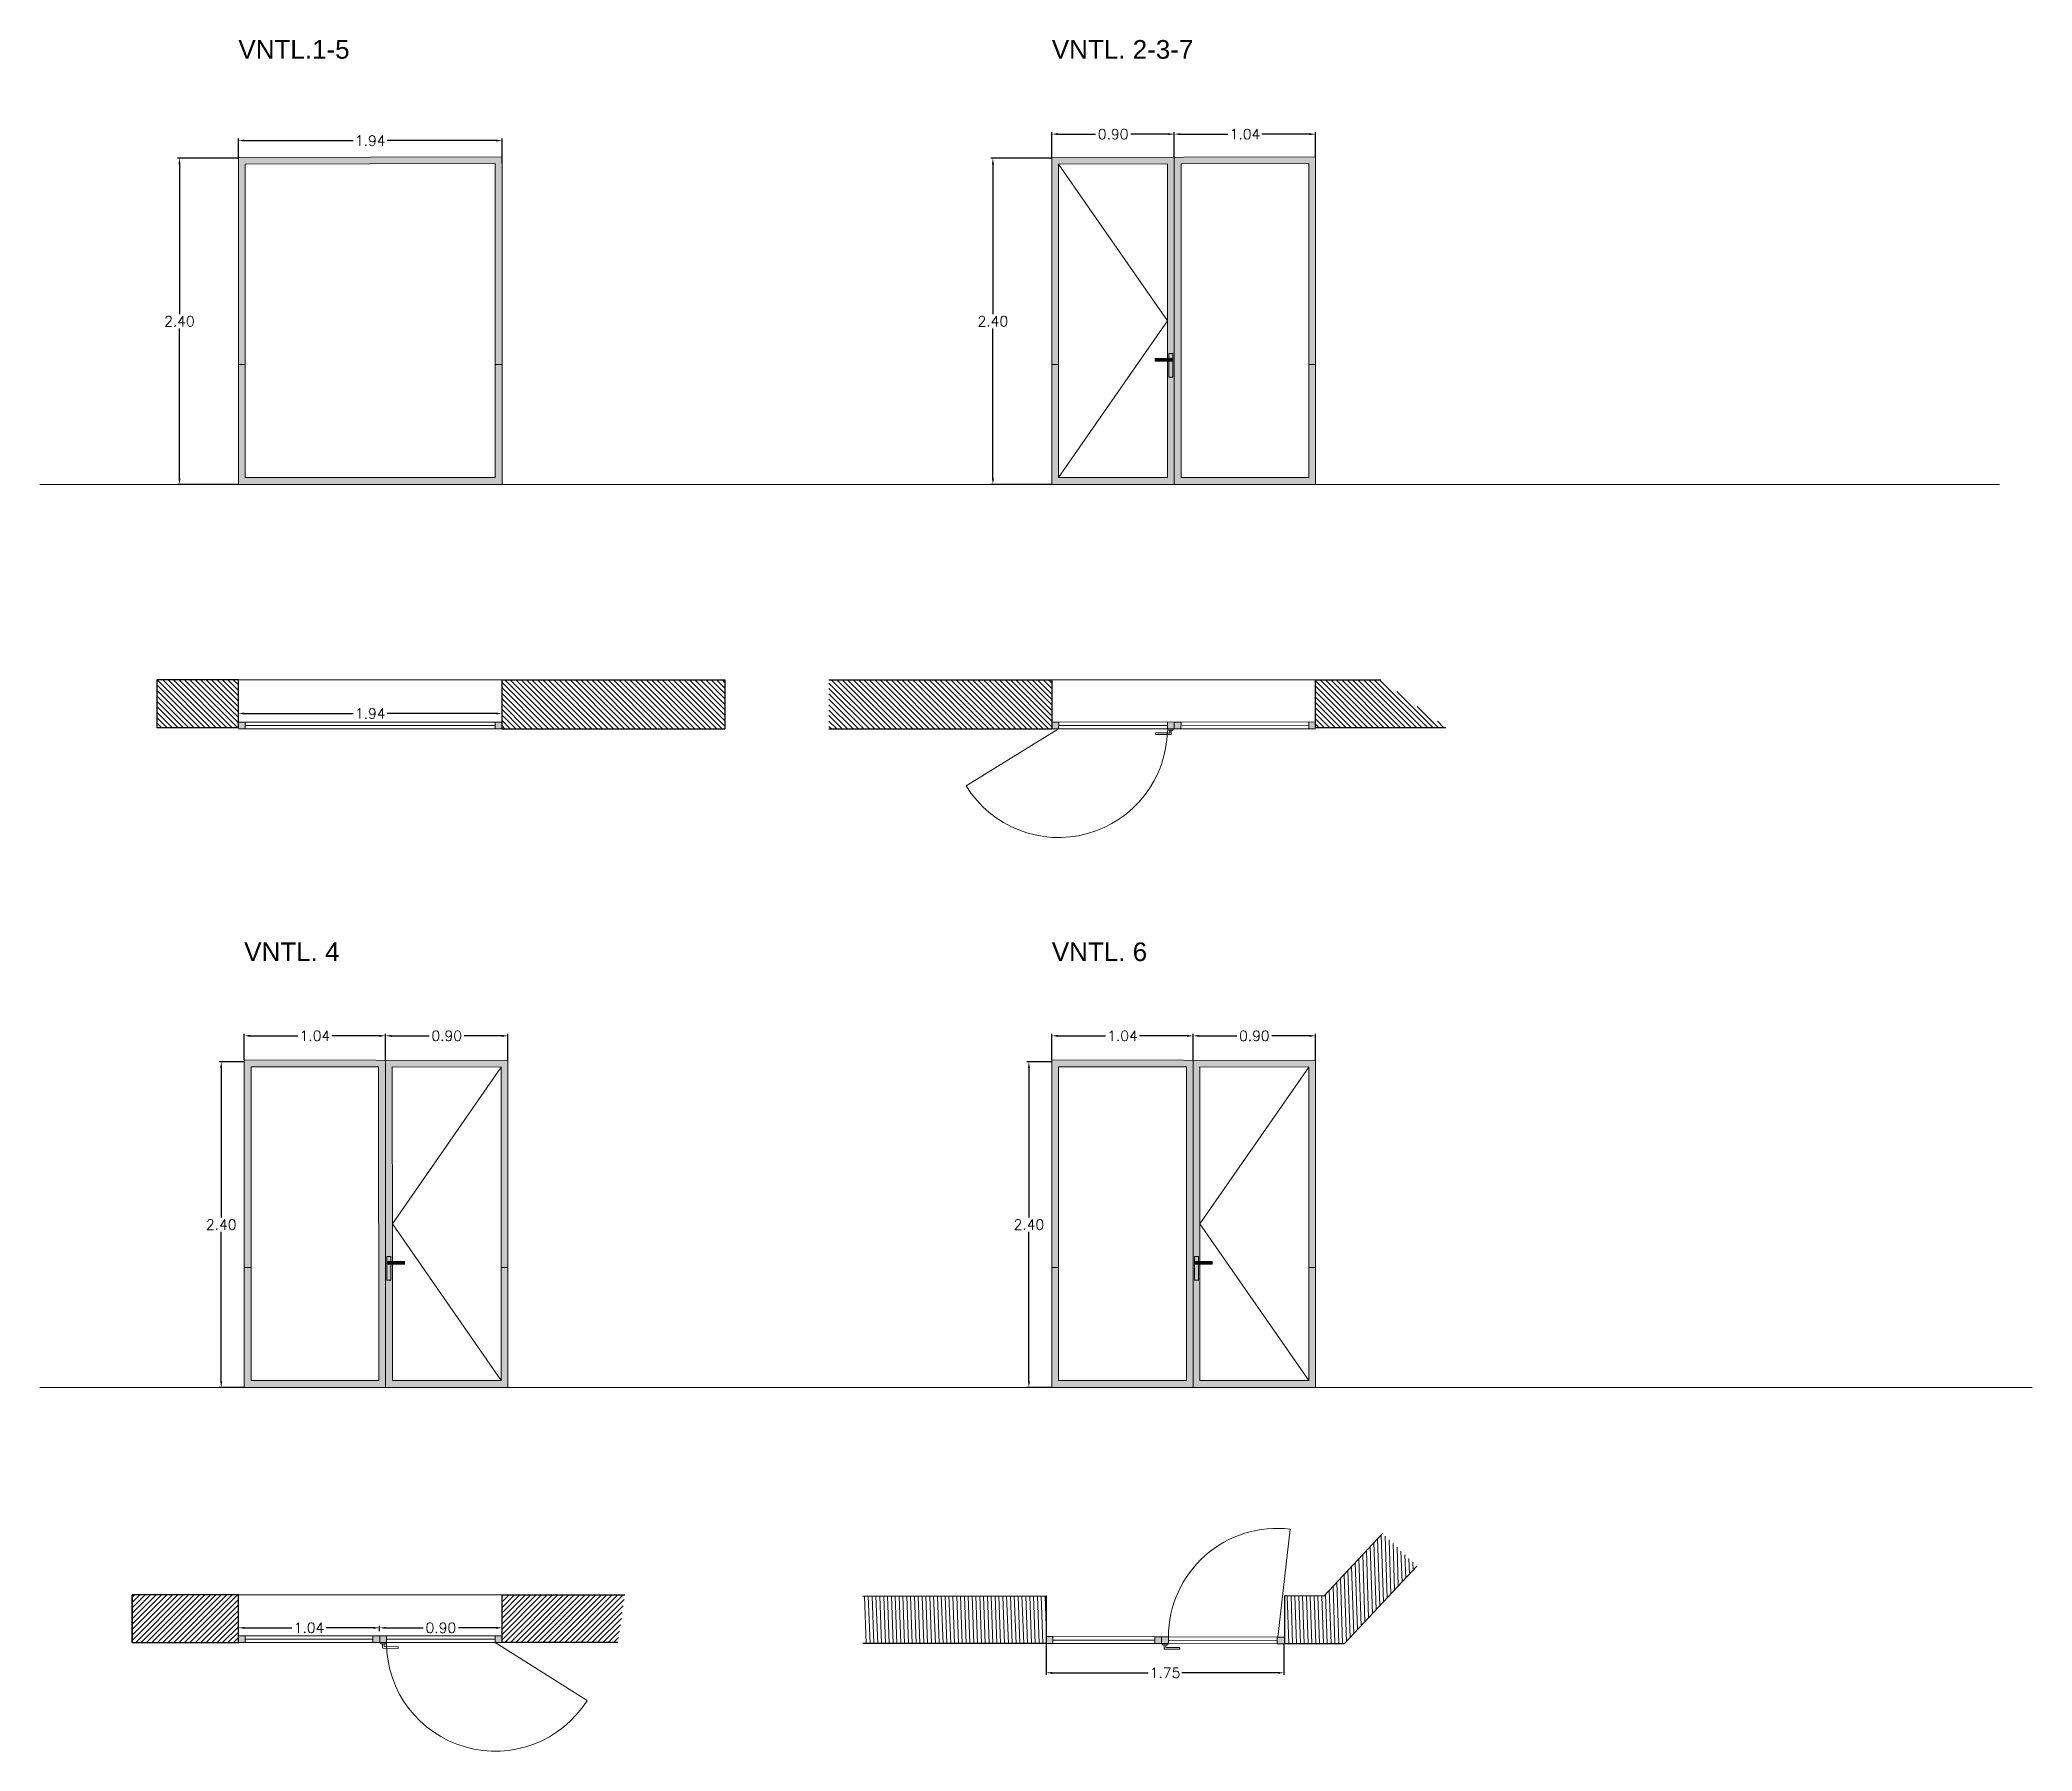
# Model space of a CAD drawing. Header units: millimetres. Extents: x 51 to 284, y 32 to 237.
# Drawn here: x 60.6 to 75.26, y 164.43 to 177.02 of the extents above; entities that cross this region are included whole.
import ezdxf

# ---------------------------------------------------------------- set-up
doc = ezdxf.new("R2010")
doc.units = ezdxf.units.MM
for name, color, linetype, lineweight in [('A_Hatch03', 253, 'Continuous', 13), ('A_Sec03', 3, 'Continuous', 20), ('detalle', 6, 'Continuous', 5), ('FUSTERIA', 2, 'Continuous', 15), ('MUR', 5, 'Continuous', 25), ('PROYECTADO', 1, 'Continuous', 18), ('somb. Muro', 251, 'Continuous', 15), ('sombreado', 253, 'Continuous', 13)]:
    doc.layers.add(name, color=color, linetype=linetype, lineweight=lineweight)
doc.layers.add('SS_VEGETACION', color=7, linetype='Continuous', true_color=0x8ba14f)
doc.styles.add('ROMANS', font='romans.shx')
doc.styles.get("Standard").update_dxf_attribs({"font": 'arial.ttf'})
doc.dimstyles.new('martacota1', dxfattribs={"dimscale": 0.3, "dimtxt": 0.15, "dimasz": 0.15, "dimexe": 0.05, "dimexo": 0, "dimgap": 0.05, "dimtad": 0, "dimtih": 1, "dimtoh": 1, "dimzin": 0, "dimdsep": 46, "dimtxsty": 'ROMANS', "dimcen": 0.05, "dimclrt": 7, "dimadec": 0, "dimazin": 0, "dimtfac": 0.1, "dimtix": 1, "dimtmove": 1, "dimatfit": 3, "dimfxl": 1, "dimtolj": 1, "dimtzin": 1, "dimarcsym": 0})
pattern_1 = [(0, (-3.6206, 0), (0, 6.985), [5.08, -1.905]), (90, (-3.6206, 0), (-6.985, 4e-16), [5.08, -1.905])]
pattern_2 = [(0, (2.3656, 0), (0, 6.985), [5.08, -1.905]), (90, (2.3656, 0), (-6.985, 4e-16), [5.08, -1.905])]
pattern_3 = [(0, (-3.4384, -6.6445), (0, 6.985), [5.08, -1.905]), (90, (-3.4384, -6.6445), (-6.985, 4e-16), [5.08, -1.905])]
pattern_4 = [(0, (2.505, -6.6445), (0, 6.985), [5.08, -1.905]), (90, (2.505, -6.6445), (-6.985, 4e-16), [5.08, -1.905])]

msp = doc.modelspace()

# ---------------------------------------------------------------- texts
at = {"layer": 'FUSTERIA'}
for s, height, p in [('VNTL.1-5', 0.1369, (62.065, 176.88)), ('VNTL. 2-3-7', 0.13686, (68.051, 176.88)), ('VNTL. 4', 0.1369, (62.108, 170.24)), ('VNTL. 6', 0.1369, (68.051, 170.24))]:
    msp.add_text(s, height=height, dxfattribs=at).set_placement(p)

# ---------------------------------------------------------------- blocks, each defined once
blk = doc.blocks.new('*D201')
at = {"layer": 'Defpoints', "color": 0, "transparency": 16777216}
for p in [(64.005, 172.062), (62.065, 171.959), (64.005, 171.949)]:
    blk.add_point(p, dxfattribs=at)
at = {"layer": 'SS_VEGETACION', "color": 0, "lineweight": -2, "transparency": 16777216}
for p, q in [((62.065, 171.959), (62.065, 172.077)), ((62.11, 172.062), (62.909, 172.062)), ((63.96, 172.062), (63.161, 172.062)), ((64.005, 171.949), (64.005, 172.077))]:
    blk.add_line(p, q, dxfattribs=at)
at = {"layer": 'SS_VEGETACION', "color": 0, "transparency": 16777216}
for points in [[(62.11, 172.069), (62.11, 172.054), (62.065, 172.062)], [(63.96, 172.069), (63.96, 172.054), (64.005, 172.062)]]:
    blk.add_solid(points, dxfattribs=at)
at = {"layer": 'SS_VEGETACION', "color": 7, "transparency": 16777216, "insert": (63.035, 172.062), "char_height": 0.075, "attachment_point": 5, "style": 'ROMANS'}
blk.add_mtext('\\A1;1.94', dxfattribs=at)
blk = doc.blocks.new('*D215')
at = {"layer": 'Defpoints', "color": 0, "transparency": 16777216}
for p in [(63.104, 165.334), (63.104, 165.309), (64.005, 165.309)]:
    blk.add_point(p, dxfattribs=at)
at = {"layer": 'SS_VEGETACION', "color": 0, "lineweight": -2, "transparency": 16777216}
for p, q in [((63.104, 165.309), (63.104, 165.349)), ((63.149, 165.334), (63.425, 165.334)), ((63.96, 165.334), (63.684, 165.334)), ((64.005, 165.309), (64.005, 165.349))]:
    blk.add_line(p, q, dxfattribs=at)
at = {"layer": 'SS_VEGETACION', "color": 0, "transparency": 16777216}
for points in [[(63.149, 165.341), (63.149, 165.326), (63.104, 165.334)], [(63.96, 165.341), (63.96, 165.326), (64.005, 165.334)]]:
    blk.add_solid(points, dxfattribs=at)
at = {"layer": 'SS_VEGETACION', "color": 7, "transparency": 16777216, "insert": (63.555, 165.334), "char_height": 0.075, "attachment_point": 5, "style": 'ROMANS'}
blk.add_mtext('\\A1;0.90', dxfattribs=at)
blk = doc.blocks.new('*D216')
at = {"layer": 'Defpoints', "color": 0, "transparency": 16777216}
for p in [(62.065, 165.334), (62.065, 165.334), (63.104, 165.334)]:
    blk.add_point(p, dxfattribs=at)
at = {"layer": 'SS_VEGETACION', "color": 0, "lineweight": -2, "transparency": 16777216}
for p, q in [((62.065, 165.334), (62.065, 165.349)), ((62.11, 165.334), (62.459, 165.334)), ((63.059, 165.334), (62.71, 165.334)), ((63.104, 165.334), (63.104, 165.349))]:
    blk.add_line(p, q, dxfattribs=at)
at = {"layer": 'SS_VEGETACION', "color": 0, "transparency": 16777216}
for points in [[(62.11, 165.341), (62.11, 165.326), (62.065, 165.334)], [(63.059, 165.341), (63.059, 165.326), (63.104, 165.334)]]:
    blk.add_solid(points, dxfattribs=at)
at = {"layer": 'SS_VEGETACION', "color": 7, "transparency": 16777216, "insert": (62.585, 165.334), "char_height": 0.075, "attachment_point": 5, "style": 'ROMANS'}
blk.add_mtext('\\A1;1.04', dxfattribs=at)
blk = doc.blocks.new('*D248')
at = {"layer": 'Defpoints', "color": 0, "transparency": 16777216}
for p in [(61.631, 176.148), (62.065, 176.148), (62.065, 173.747)]:
    blk.add_point(p, dxfattribs=at)
at = {"layer": 'SS_VEGETACION', "color": 0, "lineweight": -2, "transparency": 16777216}
for p, q in [((62.065, 176.148), (61.616, 176.148)), ((61.631, 176.103), (61.631, 175)), ((61.631, 173.792), (61.631, 174.895)), ((62.065, 173.747), (61.616, 173.747))]:
    blk.add_line(p, q, dxfattribs=at)
at = {"layer": 'SS_VEGETACION', "color": 0, "transparency": 16777216}
for points in [[(61.624, 176.103), (61.639, 176.103), (61.631, 176.148)], [(61.624, 173.792), (61.639, 173.792), (61.631, 173.747)]]:
    blk.add_solid(points, dxfattribs=at)
at = {"layer": 'SS_VEGETACION', "color": 7, "transparency": 16777216, "insert": (61.631, 174.948), "char_height": 0.075, "attachment_point": 5, "style": 'ROMANS'}
blk.add_mtext('\\A1;2.40', dxfattribs=at)
blk = doc.blocks.new('*D249')
at = {"layer": 'Defpoints', "color": 0, "transparency": 16777216}
for p in [(64.005, 176.277), (62.065, 176.153), (64.005, 176.108)]:
    blk.add_point(p, dxfattribs=at)
at = {"layer": 'SS_VEGETACION', "color": 0, "lineweight": -2, "transparency": 16777216}
for p, q in [((62.065, 176.153), (62.065, 176.292)), ((62.11, 176.277), (62.909, 176.277)), ((63.96, 176.277), (63.161, 176.277)), ((64.005, 176.108), (64.005, 176.292))]:
    blk.add_line(p, q, dxfattribs=at)
at = {"layer": 'SS_VEGETACION', "color": 0, "transparency": 16777216}
for points in [[(62.11, 176.285), (62.11, 176.27), (62.065, 176.277)], [(63.96, 176.285), (63.96, 176.27), (64.005, 176.277)]]:
    blk.add_solid(points, dxfattribs=at)
at = {"layer": 'SS_VEGETACION', "color": 7, "transparency": 16777216, "insert": (63.035, 176.277), "char_height": 0.075, "attachment_point": 5, "style": 'ROMANS'}
blk.add_mtext('\\A1;1.94', dxfattribs=at)
blk = doc.blocks.new('*D251')
at = {"layer": 'Defpoints', "color": 0, "transparency": 16777216}
for p in [(68.952, 176.325), (68.051, 176.153), (68.952, 176.153)]:
    blk.add_point(p, dxfattribs=at)
at = {"layer": 'SS_VEGETACION', "color": 0, "lineweight": -2, "transparency": 16777216}
for p, q in [((68.051, 176.153), (68.051, 176.34)), ((68.096, 176.325), (68.372, 176.325)), ((68.907, 176.325), (68.631, 176.325)), ((68.952, 176.153), (68.952, 176.34))]:
    blk.add_line(p, q, dxfattribs=at)
at = {"layer": 'SS_VEGETACION', "color": 0, "transparency": 16777216}
for points in [[(68.096, 176.332), (68.096, 176.317), (68.051, 176.325)], [(68.907, 176.332), (68.907, 176.317), (68.952, 176.325)]]:
    blk.add_solid(points, dxfattribs=at)
at = {"layer": 'SS_VEGETACION', "color": 7, "transparency": 16777216, "insert": (68.502, 176.325), "char_height": 0.075, "attachment_point": 5, "style": 'ROMANS'}
blk.add_mtext('\\A1;0.90', dxfattribs=at)
blk = doc.blocks.new('*D252')
at = {"layer": 'Defpoints', "color": 0, "transparency": 16777216}
for p in [(67.617, 176.148), (68.051, 176.148), (68.051, 173.747)]:
    blk.add_point(p, dxfattribs=at)
at = {"layer": 'SS_VEGETACION', "color": 0, "lineweight": -2, "transparency": 16777216}
for p, q in [((68.051, 176.148), (67.602, 176.148)), ((67.617, 176.103), (67.617, 175)), ((67.617, 173.792), (67.617, 174.895)), ((68.051, 173.747), (67.602, 173.747))]:
    blk.add_line(p, q, dxfattribs=at)
at = {"layer": 'SS_VEGETACION', "color": 0, "transparency": 16777216}
for points in [[(67.61, 176.103), (67.625, 176.103), (67.617, 176.148)], [(67.61, 173.792), (67.625, 173.792), (67.617, 173.747)]]:
    blk.add_solid(points, dxfattribs=at)
at = {"layer": 'SS_VEGETACION', "color": 7, "transparency": 16777216, "insert": (67.617, 174.948), "char_height": 0.075, "attachment_point": 5, "style": 'ROMANS'}
blk.add_mtext('\\A1;2.40', dxfattribs=at)
blk = doc.blocks.new('*D253')
at = {"layer": 'Defpoints', "color": 0, "transparency": 16777216}
for p in [(69.991, 176.325), (68.952, 176.16), (69.991, 176.16)]:
    blk.add_point(p, dxfattribs=at)
at = {"layer": 'SS_VEGETACION', "color": 0, "lineweight": -2, "transparency": 16777216}
for p, q in [((68.952, 176.16), (68.952, 176.34)), ((68.997, 176.325), (69.346, 176.325)), ((69.946, 176.325), (69.597, 176.325)), ((69.991, 176.16), (69.991, 176.34))]:
    blk.add_line(p, q, dxfattribs=at)
at = {"layer": 'SS_VEGETACION', "color": 0, "transparency": 16777216}
for points in [[(68.997, 176.332), (68.997, 176.317), (68.952, 176.325)], [(69.946, 176.332), (69.946, 176.317), (69.991, 176.325)]]:
    blk.add_solid(points, dxfattribs=at)
at = {"layer": 'SS_VEGETACION', "color": 7, "transparency": 16777216, "insert": (69.472, 176.325), "char_height": 0.075, "attachment_point": 5, "style": 'ROMANS'}
blk.add_mtext('\\A1;1.04', dxfattribs=at)
blk = doc.blocks.new('*D254')
at = {"layer": 'Defpoints', "color": 0, "transparency": 16777216}
for p in [(61.939, 169.499), (62.108, 169.499), (62.108, 167.103)]:
    blk.add_point(p, dxfattribs=at)
at = {"layer": 'SS_VEGETACION', "color": 0, "lineweight": -2, "transparency": 16777216}
for p, q in [((62.108, 169.499), (61.924, 169.499)), ((61.939, 169.454), (61.939, 168.353)), ((61.939, 167.148), (61.939, 168.248)), ((62.108, 167.103), (61.924, 167.103))]:
    blk.add_line(p, q, dxfattribs=at)
at = {"layer": 'SS_VEGETACION', "color": 0, "transparency": 16777216}
for points in [[(61.931, 169.454), (61.946, 169.454), (61.939, 169.499)], [(61.931, 167.148), (61.946, 167.148), (61.939, 167.103)]]:
    blk.add_solid(points, dxfattribs=at)
at = {"layer": 'SS_VEGETACION', "color": 7, "transparency": 16777216, "insert": (61.939, 168.301), "char_height": 0.075, "attachment_point": 5, "style": 'ROMANS'}
blk.add_mtext('\\A1;2.40', dxfattribs=at)
blk = doc.blocks.new('*D257')
at = {"layer": 'Defpoints', "color": 0, "transparency": 16777216}
for p in [(63.147, 169.69), (62.108, 169.514), (63.147, 169.514)]:
    blk.add_point(p, dxfattribs=at)
at = {"layer": 'SS_VEGETACION', "color": 0, "lineweight": -2, "transparency": 16777216}
for p, q in [((62.108, 169.514), (62.108, 169.705)), ((62.153, 169.69), (62.502, 169.69)), ((63.102, 169.69), (62.753, 169.69)), ((63.147, 169.514), (63.147, 169.705))]:
    blk.add_line(p, q, dxfattribs=at)
at = {"layer": 'SS_VEGETACION', "color": 0, "transparency": 16777216}
for points in [[(62.153, 169.697), (62.153, 169.682), (62.108, 169.69)], [(63.102, 169.697), (63.102, 169.682), (63.147, 169.69)]]:
    blk.add_solid(points, dxfattribs=at)
at = {"layer": 'SS_VEGETACION', "color": 7, "transparency": 16777216, "insert": (62.628, 169.69), "char_height": 0.075, "attachment_point": 5, "style": 'ROMANS'}
blk.add_mtext('\\A1;1.04', dxfattribs=at)
blk = doc.blocks.new('*D258')
at = {"layer": 'Defpoints', "color": 0, "transparency": 16777216}
for p in [(64.048, 169.69), (63.147, 169.514), (64.048, 169.508)]:
    blk.add_point(p, dxfattribs=at)
at = {"layer": 'SS_VEGETACION', "color": 0, "lineweight": -2, "transparency": 16777216}
for p, q in [((63.147, 169.514), (63.147, 169.705)), ((63.192, 169.69), (63.468, 169.69)), ((64.003, 169.69), (63.727, 169.69)), ((64.048, 169.508), (64.048, 169.705))]:
    blk.add_line(p, q, dxfattribs=at)
at = {"layer": 'SS_VEGETACION', "color": 0, "transparency": 16777216}
for points in [[(63.192, 169.697), (63.192, 169.682), (63.147, 169.69)], [(64.003, 169.697), (64.003, 169.682), (64.048, 169.69)]]:
    blk.add_solid(points, dxfattribs=at)
at = {"layer": 'SS_VEGETACION', "color": 7, "transparency": 16777216, "insert": (63.598, 169.69), "char_height": 0.075, "attachment_point": 5, "style": 'ROMANS'}
blk.add_mtext('\\A1;0.90', dxfattribs=at)
blk = doc.blocks.new('*D260')
at = {"layer": 'Defpoints', "color": 0, "transparency": 16777216}
for p in [(69.091, 169.69), (68.051, 169.514), (69.091, 169.511)]:
    blk.add_point(p, dxfattribs=at)
at = {"layer": 'SS_VEGETACION', "color": 0, "lineweight": -2, "transparency": 16777216}
for p, q in [((68.051, 169.514), (68.051, 169.705)), ((68.096, 169.69), (68.445, 169.69)), ((69.046, 169.69), (68.697, 169.69)), ((69.091, 169.511), (69.091, 169.705))]:
    blk.add_line(p, q, dxfattribs=at)
at = {"layer": 'SS_VEGETACION', "color": 0, "transparency": 16777216}
for points in [[(68.096, 169.697), (68.096, 169.682), (68.051, 169.69)], [(69.046, 169.697), (69.046, 169.682), (69.091, 169.69)]]:
    blk.add_solid(points, dxfattribs=at)
at = {"layer": 'SS_VEGETACION', "color": 7, "transparency": 16777216, "insert": (68.571, 169.69), "char_height": 0.075, "attachment_point": 5, "style": 'ROMANS'}
blk.add_mtext('\\A1;1.04', dxfattribs=at)
blk = doc.blocks.new('*D261')
at = {"layer": 'Defpoints', "color": 0, "transparency": 16777216}
for p in [(69.991, 169.69), (69.091, 169.511), (69.991, 169.508)]:
    blk.add_point(p, dxfattribs=at)
at = {"layer": 'SS_VEGETACION', "color": 0, "lineweight": -2, "transparency": 16777216}
for p, q in [((69.091, 169.511), (69.091, 169.705)), ((69.136, 169.69), (69.412, 169.69)), ((69.946, 169.69), (69.67, 169.69)), ((69.991, 169.508), (69.991, 169.705))]:
    blk.add_line(p, q, dxfattribs=at)
at = {"layer": 'SS_VEGETACION', "color": 0, "transparency": 16777216}
for points in [[(69.136, 169.697), (69.136, 169.682), (69.091, 169.69)], [(69.946, 169.697), (69.946, 169.682), (69.991, 169.69)]]:
    blk.add_solid(points, dxfattribs=at)
at = {"layer": 'SS_VEGETACION', "color": 7, "transparency": 16777216, "insert": (69.541, 169.69), "char_height": 0.075, "attachment_point": 5, "style": 'ROMANS'}
blk.add_mtext('\\A1;0.90', dxfattribs=at)
blk = doc.blocks.new('*D262')
at = {"layer": 'Defpoints', "color": 0, "transparency": 16777216}
for p in [(67.882, 169.499), (68.051, 169.499), (68.051, 167.103)]:
    blk.add_point(p, dxfattribs=at)
at = {"layer": 'SS_VEGETACION', "color": 0, "lineweight": -2, "transparency": 16777216}
for p, q in [((68.051, 169.499), (67.867, 169.499)), ((67.882, 169.454), (67.882, 168.353)), ((67.882, 167.148), (67.882, 168.248)), ((68.051, 167.103), (67.867, 167.103))]:
    blk.add_line(p, q, dxfattribs=at)
at = {"layer": 'SS_VEGETACION', "color": 0, "transparency": 16777216}
for points in [[(67.875, 169.454), (67.89, 169.454), (67.882, 169.499)], [(67.875, 167.148), (67.89, 167.148), (67.882, 167.103)]]:
    blk.add_solid(points, dxfattribs=at)
at = {"layer": 'SS_VEGETACION', "color": 7, "transparency": 16777216, "insert": (67.882, 168.301), "char_height": 0.075, "attachment_point": 5, "style": 'ROMANS'}
blk.add_mtext('\\A1;2.40', dxfattribs=at)
blk = doc.blocks.new('*D291')
at = {"layer": 'Defpoints', "color": 0, "transparency": 16777216}
for p in [(68.009, 165.219), (69.759, 165.216), (69.759, 165.003)]:
    blk.add_point(p, dxfattribs=at)
at = {"layer": 'SS_VEGETACION', "color": 0, "lineweight": -2, "transparency": 16777216}
for p, q in [((68.009, 165.219), (68.009, 164.988)), ((69.759, 165.216), (69.759, 164.988)), ((68.054, 165.003), (68.76, 165.003)), ((69.714, 165.003), (69.008, 165.003))]:
    blk.add_line(p, q, dxfattribs=at)
at = {"layer": 'SS_VEGETACION', "color": 0, "transparency": 16777216}
for points in [[(68.054, 165.01), (68.054, 164.995), (68.009, 165.003)], [(69.714, 165.01), (69.714, 164.995), (69.759, 165.003)]]:
    blk.add_solid(points, dxfattribs=at)
at = {"layer": 'SS_VEGETACION', "color": 7, "transparency": 16777216, "insert": (68.884, 165.003), "char_height": 0.075, "attachment_point": 5, "style": 'ROMANS'}
blk.add_mtext('\\A1;1.75', dxfattribs=at)

# ---------------------------------------------------------------- dimensions: what is measured, and where the dimension line sits
at = {"layer": 'SS_VEGETACION', "transparency": 33554620}
for base, p1, p2, picture, middle in [((68.952, 176.325), (68.051, 176.153), (68.952, 176.153), '*D251', (68.502, 176.325)), ((69.991, 176.325), (68.952, 176.16), (69.991, 176.16), '*D253', (69.472, 176.325)), ((64.005, 176.277), (62.065, 176.153), (64.005, 176.108), '*D249', (63.035, 176.277)), ((64.005, 172.062), (62.065, 171.959), (64.005, 171.949), '*D201', (63.035, 172.062)), ((63.147, 169.69), (62.108, 169.514), (63.147, 169.514), '*D257', (62.628, 169.69)), ((64.048, 169.69), (63.147, 169.514), (64.048, 169.508), '*D258', (63.598, 169.69)), ((69.091, 169.69), (68.051, 169.514), (69.091, 169.511), '*D260', (68.571, 169.69)), ((69.991, 169.69), (69.091, 169.511), (69.991, 169.508), '*D261', (69.541, 169.69)), ((69.759, 165.003), (68.009, 165.219), (69.759, 165.216), '*D291', (68.884, 165.003))]:
    dim = msp.add_linear_dim(base=base, p1=p1, p2=p2, dimstyle='martacota1', override={"dimtxt": 0.25}, dxfattribs=at)
    dim.commit()
    dim.dimension.update_dxf_attribs({"geometry": picture, "text_midpoint": middle})
for base, p1, p2, angle, picture, middle in [((61.631, 176.148), (62.065, 173.747), (62.065, 176.148), 90, '*D248', (61.631, 174.948)), ((67.617, 176.148), (68.051, 173.747), (68.051, 176.148), 90, '*D252', (67.617, 174.948)), ((61.939, 169.499), (62.108, 167.103), (62.108, 169.499), 90, '*D254', (61.939, 168.301)), ((67.882, 169.499), (68.051, 167.103), (68.051, 169.499), 90, '*D262', (67.882, 168.301)), ((62.065, 165.334), (63.104, 165.334), (62.065, 165.334), 180, '*D216', (62.585, 165.334)), ((63.104, 165.334), (64.005, 165.309), (63.104, 165.309), 180, '*D215', (63.555, 165.334))]:
    dim = msp.add_linear_dim(base=base, p1=p1, p2=p2, angle=angle, dimstyle='martacota1', override={"dimtxt": 0.25}, dxfattribs=at)
    dim.commit()
    dim.dimension.update_dxf_attribs({"geometry": picture, "text_midpoint": middle})

# ---------------------------------------------------------------- hatches: boundary and pattern name
at = {"layer": 'A_Hatch03', "true_color": 0xe3e1dd}
h = msp.add_hatch(dxfattribs=at)
h.set_pattern_fill('ANGLE', color=254)
h.set_pattern_definition(pattern_1)
h.paths.add_polyline_path([(62.065, 176.153), (62.065, 173.747), (64.005, 173.747), (64.005, 176.158)])
h.paths.add_polyline_path([(63.955, 176.108), (63.955, 173.797), (62.115, 173.797), (62.115, 176.103)], flags=16)
h = msp.add_hatch(dxfattribs=at)
h.set_pattern_fill('ANGLE', color=254)
h.set_pattern_definition(pattern_1)
h.paths.add_polyline_path([(62.065, 176.153), (62.065, 173.747), (64.005, 173.747), (64.005, 176.158)])
h.paths.add_polyline_path([(62.115, 176.103), (63.955, 176.108), (63.955, 173.797), (62.115, 173.797)], flags=16)
h = msp.add_hatch(color=254, dxfattribs=at)
h.dxf.hatch_style = 1
h.paths.add_polyline_path([(62.065, 173.747), (64.005, 173.747), (64.005, 176.158), (62.065, 176.153)])
h.paths.add_polyline_path([(62.115, 176.103), (63.955, 176.108), (63.955, 173.797), (62.115, 173.797)], flags=16)
h = msp.add_hatch(dxfattribs=at)
h.set_pattern_fill('ANGLE', color=254)
h.set_pattern_definition(pattern_2)
h.paths.add_polyline_path([(69.991, 176.158), (68.051, 176.153), (68.051, 173.747), (69.991, 173.747)])
h.paths.add_polyline_path([(69.941, 176.108), (69.941, 173.797), (68.101, 173.797), (68.101, 176.103)], flags=16)
h = msp.add_hatch(dxfattribs=at)
h.set_pattern_fill('ANGLE', color=254)
h.set_pattern_definition(pattern_2)
h.paths.add_polyline_path([(69.991, 176.158), (68.051, 176.153), (68.051, 173.747), (69.991, 173.747)])
h.paths.add_polyline_path([(68.101, 176.103), (69.941, 176.108), (69.941, 173.797), (68.101, 173.797)], flags=16)
h = msp.add_hatch(color=254, dxfattribs=at)
h.dxf.hatch_style = 1
h.paths.add_polyline_path([(69.991, 176.158), (68.051, 176.153), (68.051, 173.747), (69.991, 173.747)])
h.paths.add_polyline_path([(68.101, 176.103), (69.941, 176.108), (69.941, 173.797), (68.101, 173.797)], flags=16)
h = msp.add_hatch(color=254, dxfattribs=at)
h.dxf.hatch_style = 1
h.paths.add_polyline_path([(69.002, 176.105), (68.952, 176.105), (68.952, 173.797), (69.002, 173.797)])
h.paths.add_polyline_path([(68.902, 174.673), (68.936, 174.673), (68.936, 174.653), (68.902, 174.653), (68.902, 173.797), (68.952, 173.797), (68.952, 176.105), (68.902, 176.105)])
h = msp.add_hatch(color=254, dxfattribs=at)
h.dxf.hatch_style = 1
h.paths.add_polyline_path([(68.936, 174.653), (68.936, 174.673), (68.812, 174.673), (68.812, 174.653)])
h = msp.add_hatch(color=254, dxfattribs=at)
h.dxf.hatch_style = 1
h.paths.add_polyline_path([(62.108, 169.514), (64.048, 169.508), (64.048, 167.103), (62.108, 167.103)])
h.paths.add_polyline_path([(63.998, 169.459), (62.158, 169.463), (62.158, 167.153), (63.998, 167.153)], flags=16)
h = msp.add_hatch(dxfattribs=at)
h.set_pattern_fill('ANGLE', color=254)
h.set_pattern_definition(pattern_3)
h.paths.add_polyline_path([(62.108, 169.514), (64.048, 169.508), (64.048, 167.103), (62.108, 167.103)])
h.paths.add_polyline_path([(62.158, 169.463), (62.158, 167.153), (63.998, 167.153), (63.998, 169.459)], flags=16)
h = msp.add_hatch(dxfattribs=at)
h.set_pattern_fill('ANGLE', color=254)
h.set_pattern_definition(pattern_3)
h.paths.add_polyline_path([(62.108, 169.514), (64.048, 169.508), (64.048, 167.103), (62.108, 167.103)])
h.paths.add_polyline_path([(63.998, 169.459), (62.158, 169.463), (62.158, 167.153), (63.998, 167.153)], flags=16)
h = msp.add_hatch(color=254, dxfattribs=at)
h.dxf.hatch_style = 1
h.paths.add_polyline_path([(68.051, 169.514), (69.991, 169.508), (69.991, 167.103), (68.051, 167.103)])
h.paths.add_polyline_path([(69.941, 169.459), (68.101, 169.463), (68.101, 167.153), (69.941, 167.153)], flags=16)
h = msp.add_hatch(dxfattribs=at)
h.set_pattern_fill('ANGLE', color=254)
h.set_pattern_definition(pattern_4)
h.paths.add_polyline_path([(68.051, 169.514), (69.991, 169.508), (69.991, 167.103), (68.051, 167.103)])
h.paths.add_polyline_path([(68.101, 169.463), (68.101, 167.153), (69.941, 167.153), (69.941, 169.459)], flags=16)
h = msp.add_hatch(dxfattribs=at)
h.set_pattern_fill('ANGLE', color=254)
h.set_pattern_definition(pattern_4)
h.paths.add_polyline_path([(68.051, 169.514), (69.991, 169.508), (69.991, 167.103), (68.051, 167.103)])
h.paths.add_polyline_path([(69.941, 169.459), (68.101, 169.463), (68.101, 167.153), (69.941, 167.153)], flags=16)
h = msp.add_hatch(color=254, dxfattribs=at)
h.dxf.hatch_style = 1
h.paths.add_polyline_path([(63.097, 169.461), (63.147, 169.461), (63.148, 167.153), (63.098, 167.153)])
h.paths.add_polyline_path([(63.198, 168.029), (63.164, 168.029), (63.164, 168.009), (63.198, 168.009), (63.198, 167.153), (63.148, 167.153), (63.147, 169.461), (63.197, 169.461)])
h = msp.add_hatch(color=254, dxfattribs=at)
h.dxf.hatch_style = 1
h.paths.add_polyline_path([(69.041, 169.461), (69.091, 169.461), (69.091, 167.153), (69.041, 167.153)])
h.paths.add_polyline_path([(69.141, 168.029), (69.107, 168.029), (69.107, 168.009), (69.141, 168.009), (69.141, 167.153), (69.091, 167.153), (69.091, 169.461), (69.141, 169.461)])
h = msp.add_hatch(color=254, dxfattribs=at)
h.dxf.hatch_style = 1
h.paths.add_polyline_path([(63.287, 168.009), (63.287, 168.029), (63.164, 168.029), (63.164, 168.009)])
h = msp.add_hatch(color=254, dxfattribs=at)
h.dxf.hatch_style = 1
h.paths.add_polyline_path([(69.23, 168.009), (69.23, 168.029), (69.107, 168.029), (69.107, 168.009)])
h = msp.add_hatch(dxfattribs=at)
h.set_pattern_fill('ANGLE', color=254)
h.set_pattern_definition([(0, (0, -8.267), (0, 6.985), [5.08, -1.905]), (90, (0, -8.267), (-6.985, 4e-16), [5.08, -1.905])])
h.paths.add_polyline_path([(62.692, 167.881), (61.252, 167.881), (61.252, 165.481), (62.692, 165.481)])
h.paths.add_polyline_path([(62.542, 165.531), (62.492, 165.531), (62.492, 165.504), (62.452, 165.504), (62.452, 165.531), (61.302, 165.531), (61.302, 167.831), (62.452, 167.831), (62.452, 167.858), (62.492, 167.858), (62.492, 167.831), (62.542, 167.831)], flags=16)
h.paths.add_polyline_path([(62.542, 166.681), (61.473, 165.531), (61.302, 166.681), (61.473, 167.831)], flags=0)
h.paths.add_polyline_path([(62.65, 166.381, -1), (62.585, 166.381, -1)], flags=16)
at = {"layer": 'somb. Muro'}
h = msp.add_hatch(dxfattribs=at)
h.set_pattern_fill('ANSI31', color=256, scale=0.0089, angle=-90)
h.set_pattern_definition([(315, (-14.18327, -18.427183), (0.01998107, 0.01998107), [])])
h.paths.add_polyline_path([(61.465, 172.309), (61.465, 171.959), (61.765, 171.959), (62.065, 171.959), (62.065, 172.309)])
h.paths.add_polyline_path([(64.005, 172.309), (64.005, 171.949), (65.645, 171.949), (65.645, 172.309)])
h = msp.add_hatch(dxfattribs=at)
h.set_pattern_fill('ANSI31', color=256, scale=0.0089, angle=-90)
h.set_pattern_definition([(315, (-43.65452, -49.89374), (0.01998107, 0.01998107), [])])
h.paths.add_polyline_path([(68.051, 172.309), (66.411, 172.309), (66.411, 171.949), (68.051, 171.949)])
h.paths.add_polyline_path([(70.471, 172.31), (69.991, 172.309), (69.991, 171.959), (70.251, 171.959), (70.951, 171.959)])
h = msp.add_hatch(dxfattribs=at)
h.set_pattern_fill('ANSI31', color=256, scale=0.0089, angle=46.9124)
h.set_pattern_definition([(91.91237, (-16.144304, 37.00673), (-0.0282417615, -0.00094298), [])])
h.paths.add_polyline_path([(70.205, 165.218), (70.738, 165.788), (70.483, 166.028), (70.053, 165.568), (69.764, 165.569), (69.764, 165.219), (69.834, 165.219)])
h = msp.add_hatch(dxfattribs=at)
h.set_pattern_fill('ANSI31', color=256, scale=0.0089)
h.set_pattern_definition([(45, (-83.192568, 139.092122), (-0.01998107, 0.01998107), [])])
h.paths.add_polyline_path([(61.284, 165.226), (62.065, 165.226), (62.065, 165.576), (61.284, 165.576)])
h.paths.add_polyline_path([(64.858, 165.226), (64.895, 165.486), (64.535, 165.486), (64.535, 165.576), (64.005, 165.576), (64.005, 165.226)])
h.paths.add_polyline_path([(64.895, 165.486), (64.908, 165.576), (64.535, 165.576), (64.535, 165.486)])
h = msp.add_hatch(dxfattribs=at)
h.set_pattern_fill('ANSI31', color=256, scale=0.0089, angle=47.0628)
h.set_pattern_definition([(92.062759, (-53.373586, -3.59438), (-0.028239189, -0.001017105), [])])
h.paths.add_polyline_path([(68.009, 165.219), (68.009, 165.569), (66.66, 165.568), (66.66, 165.218)])
at = {"layer": 'sombreado', "transparency": 33554564}
h = msp.add_hatch(color=256, dxfattribs=at)
h.dxf.hatch_style = 1
h.paths.add_polyline_path([(64.005, 171.999), (63.955, 171.999), (63.955, 171.949), (64.005, 171.949)])
h.paths.add_polyline_path([(62.115, 171.999), (62.065, 171.999), (62.065, 171.949), (62.115, 171.949)])
h = msp.add_hatch(color=256, dxfattribs=at)
h.dxf.hatch_style = 1
h.paths.add_polyline_path([(68.102, 171.999), (68.051, 171.999), (68.051, 171.949), (68.101, 171.949)])
h.paths.add_polyline_path([(68.952, 171.999), (68.902, 172), (68.902, 171.95), (68.951, 171.949)])
h.paths.add_polyline_path([(69.002, 171.999), (68.952, 171.999), (68.951, 171.949), (69.001, 171.949)])
h.paths.add_polyline_path([(69.991, 171.999), (69.942, 172), (69.941, 171.95), (69.991, 171.949)])
h = msp.add_hatch(color=256, dxfattribs=at)
h.dxf.hatch_style = 1
h.paths.add_polyline_path([(63.955, 165.226), (64.005, 165.226), (64.005, 165.276), (63.955, 165.276)])
h.paths.add_polyline_path([(63.105, 165.226), (63.155, 165.226), (63.155, 165.276), (63.105, 165.276)])
h.paths.add_polyline_path([(63.055, 165.226), (63.105, 165.226), (63.105, 165.276), (63.055, 165.276)])
h.paths.add_polyline_path([(62.065, 165.226), (62.115, 165.226), (62.115, 165.276), (62.065, 165.276)])
h = msp.add_hatch(color=256, dxfattribs=at)
h.dxf.hatch_style = 1
h.paths.add_polyline_path([(68.909, 165.218), (68.909, 165.268), (68.859, 165.268), (68.859, 165.218)])
h.paths.add_polyline_path([(68.809, 165.218), (68.859, 165.218), (68.859, 165.218), (68.859, 165.268), (68.809, 165.268)])
h.paths.add_polyline_path([(68.059, 165.219), (68.059, 165.269), (68.009, 165.269), (68.009, 165.219)])
h.paths.add_polyline_path([(69.709, 165.216), (69.759, 165.216), (69.759, 165.266), (69.709, 165.266)])

# ---------------------------------------------------------------- linework, layer by layer
at = {"layer": 'A_Sec03', "lineweight": 0}
msp.add_lwpolyline([(61.765, 171.959), (61.765, 171.959)], dxfattribs=at)
at = {"layer": 'detalle'}
for p, q in [((68.101, 176.103), (68.902, 174.951)), ((68.902, 174.951), (68.101, 173.797)), ((62.115, 171.974), (63.955, 171.974)), ((69.941, 171.975), (69.001, 171.974)), ((68.101, 171.949), (67.42, 171.529)), ((63.998, 169.459), (63.198, 168.307)), ((69.941, 169.459), (69.141, 168.307)), ((63.198, 168.307), (63.998, 167.153)), ((69.141, 168.307), (69.941, 167.153)), ((69.714, 165.266), (69.805, 166.061)), ((62.115, 165.251), (63.055, 165.251)), ((63.955, 165.226), (64.631, 164.798)), ((68.059, 165.244), (68.809, 165.243))]:
    msp.add_line(p, q, dxfattribs=at)
at = {"layer": 'detalle', "color": 6}
for points in [[(68.902, 171.974), (68.101, 171.974)], [(63.155, 165.251), (63.955, 165.251)], [(68.909, 165.243), (69.709, 165.241)]]:
    msp.add_lwpolyline(points, dxfattribs=at)
at = {"layer": 'detalle', "lineweight": 5}
for points in [[(68.93, 171.939), (68.93, 171.913, -0.414214), (68.924, 171.907), (68.814, 171.908), (68.814, 171.92), (68.918, 171.919), (68.918, 171.939)], [(63.126, 165.216), (63.125, 165.19, 0.414214), (63.131, 165.184), (63.241, 165.183), (63.241, 165.195), (63.137, 165.196), (63.138, 165.216)], [(68.878, 165.208), (68.878, 165.182, 0.414214), (68.884, 165.176), (68.994, 165.176), (68.994, 165.188), (68.89, 165.188), (68.89, 165.208)]]:
    msp.add_lwpolyline(points, format="xyb", dxfattribs=at)
for points in [[(68.904, 171.95), (68.904, 171.94), (68.944, 171.939), (68.944, 171.949)], [(63.152, 165.226), (63.152, 165.216), (63.112, 165.217), (63.112, 165.227)], [(68.904, 165.218), (68.904, 165.208), (68.864, 165.208), (68.864, 165.218)]]:
    msp.add_lwpolyline(points, dxfattribs=at)
at = {"layer": 'detalle'}
for centre, start, end in [((68.101, 171.949), 211.6967, 358.9902), ((69.709, 165.266), 83.1457, 179.9015), ((63.955, 165.226), 180.3232, 327.6167)]:
    msp.add_arc(centre, 0.8, start, end, dxfattribs=at)
at = {"layer": 'FUSTERIA'}
for p, q in [((62.065, 176.153), (64.005, 176.158)), ((62.065, 176.153), (62.065, 173.747)), ((62.115, 176.103), (63.955, 176.108)), ((62.115, 176.103), (62.115, 173.797)), ((63.955, 176.108), (63.955, 173.797)), ((64.005, 176.158), (64.005, 173.747)), ((68.051, 176.153), (69.991, 176.158)), ((68.051, 176.153), (68.051, 173.747)), ((68.101, 176.103), (68.902, 176.105)), ((68.101, 176.103), (68.101, 173.797)), ((68.902, 176.155), (68.902, 176.155)), ((68.902, 174.673), (68.902, 176.105)), ((68.952, 173.747), (68.952, 176.155)), ((69.002, 176.105), (69.941, 176.108)), ((69.002, 173.797), (69.002, 176.105)), ((69.941, 176.108), (69.941, 173.797)), ((69.991, 176.158), (69.991, 173.747)), ((68.902, 173.797), (68.902, 174.653)), ((60.604, 173.747), (75.025, 173.747)), ((62.115, 173.797), (63.955, 173.797)), ((68.101, 173.797), (68.902, 173.797)), ((69.002, 173.797), (69.941, 173.797)), ((62.065, 171.999), (64.005, 171.999)), ((62.115, 171.949), (62.115, 171.999)), ((63.955, 171.949), (63.955, 171.999)), ((62.065, 171.949), (64.005, 171.949)), ((62.108, 169.514), (62.108, 167.103)), ((64.048, 169.508), (62.108, 169.514)), ((63.148, 167.103), (63.147, 169.511)), ((63.197, 169.511), (63.197, 169.511)), ((64.048, 169.508), (64.048, 167.103)), ((68.051, 169.514), (68.051, 167.103)), ((69.991, 169.508), (68.051, 169.514)), ((69.091, 167.103), (69.091, 169.511)), ((69.141, 169.511), (69.141, 169.511)), ((69.991, 169.508), (69.991, 167.103)), ((62.158, 169.463), (62.158, 167.153)), ((63.097, 169.461), (62.158, 169.463)), ((63.098, 167.153), (63.097, 169.461)), ((63.998, 169.459), (63.197, 169.461)), ((63.198, 168.029), (63.197, 169.461)), ((63.998, 169.459), (63.998, 167.153)), ((68.101, 169.463), (68.101, 167.153)), ((69.041, 169.461), (68.101, 169.463)), ((69.041, 167.153), (69.041, 169.461)), ((69.941, 169.459), (69.141, 169.461)), ((69.141, 168.029), (69.141, 169.461)), ((69.941, 169.459), (69.941, 167.153)), ((63.198, 167.153), (63.198, 168.009)), ((69.141, 167.153), (69.141, 168.009)), ((63.098, 167.153), (62.158, 167.153)), ((63.998, 167.153), (63.198, 167.153)), ((69.041, 167.153), (68.101, 167.153)), ((69.941, 167.153), (69.141, 167.153)), ((60.604, 167.103), (75.265, 167.103))]:
    msp.add_line(p, q, dxfattribs=at)
for points in [[(68.936, 174.673), (68.812, 174.673), (68.812, 174.653), (68.936, 174.653)], [(68.102, 171.999), (68.101, 171.949), (68.902, 171.949), (68.902, 172)], [(68.902, 172), (68.952, 171.999), (68.951, 171.949), (68.901, 171.95)], [(68.952, 171.999), (69.002, 171.999), (69.001, 171.949), (68.951, 171.949)], [(69.002, 171.999), (69.001, 171.949), (69.941, 171.95), (69.942, 172)], [(63.164, 168.029), (63.287, 168.029), (63.287, 168.009), (63.164, 168.009)], [(69.107, 168.029), (69.23, 168.029), (69.23, 168.009), (69.107, 168.009)], [(63.055, 165.226), (63.055, 165.276), (62.115, 165.276), (62.115, 165.226)], [(63.105, 165.226), (63.055, 165.226), (63.055, 165.276), (63.105, 165.276)], [(63.155, 165.226), (63.105, 165.226), (63.105, 165.276), (63.155, 165.276)], [(63.955, 165.226), (63.955, 165.276), (63.155, 165.276), (63.155, 165.226)], [(68.809, 165.218), (68.809, 165.268), (68.059, 165.269), (68.059, 165.219)], [(68.859, 165.218), (68.809, 165.218), (68.809, 165.268), (68.859, 165.268)], [(68.909, 165.218), (68.859, 165.218), (68.859, 165.268), (68.909, 165.268)], [(69.709, 165.216), (69.709, 165.266), (68.909, 165.268), (68.909, 165.218)]]:
    msp.add_lwpolyline(points, close=True, dxfattribs=at)
for points in [[(68.912, 174.673), (68.912, 174.711), (68.942, 174.711), (68.942, 174.537), (68.912, 174.537), (68.912, 174.653)], [(68.052, 171.999), (68.102, 171.999), (68.101, 171.949), (68.051, 171.949)], [(69.991, 171.949), (69.991, 171.949), (69.941, 171.95), (69.942, 172), (69.992, 171.999)], [(63.187, 168.029), (63.187, 168.066), (63.157, 168.066), (63.157, 167.893), (63.187, 167.893), (63.187, 168.009)], [(69.131, 168.029), (69.131, 168.066), (69.101, 168.066), (69.101, 167.893), (69.131, 167.893), (69.131, 168.009)], [(62.065, 165.276), (62.065, 165.276), (62.115, 165.276), (62.115, 165.226), (62.065, 165.226)], [(64.005, 165.226), (63.955, 165.226), (63.955, 165.276), (64.005, 165.276)], [(68.009, 165.269), (68.009, 165.269), (68.059, 165.269), (68.059, 165.219), (68.009, 165.219)], [(69.759, 165.216), (69.709, 165.216), (69.709, 165.266), (69.759, 165.266)]]:
    msp.add_lwpolyline(points, dxfattribs=at)
at = {"layer": 'MUR'}
for p, q in [((62.065, 172.309), (61.465, 172.309)), ((61.465, 172.309), (61.465, 171.959)), ((62.065, 171.959), (62.065, 172.309)), ((64.005, 171.949), (64.005, 172.309)), ((64.005, 172.309), (65.645, 172.309)), ((65.645, 172.309), (65.645, 171.949)), ((66.411, 172.309), (68.051, 172.309)), ((68.051, 172.309), (68.051, 171.949)), ((69.991, 172.309), (70.471, 172.31)), ((69.991, 171.959), (69.991, 172.309)), ((61.465, 171.959), (61.765, 171.959)), ((61.765, 171.959), (62.065, 171.959)), ((64.005, 171.949), (65.645, 171.949)), ((66.411, 171.949), (68.051, 171.949)), ((69.991, 171.959), (70.251, 171.959)), ((70.251, 171.959), (70.951, 171.959)), ((70.483, 166.028), (70.053, 165.568)), ((70.738, 165.788), (70.205, 165.218)), ((61.284, 165.226), (61.284, 165.576)), ((62.065, 165.576), (61.284, 165.576)), ((61.284, 165.576), (61.284, 165.226)), ((62.065, 165.226), (62.065, 165.576)), ((64.005, 165.226), (64.005, 165.576)), ((64.005, 165.576), (64.908, 165.576)), ((66.66, 165.568), (68.009, 165.569)), ((68.009, 165.569), (68.009, 165.219)), ((70.053, 165.568), (69.764, 165.569)), ((69.764, 165.569), (69.764, 165.219)), ((61.284, 165.226), (62.065, 165.226)), ((62.015, 165.226), (62.065, 165.226)), ((64.858, 165.226), (64.005, 165.226)), ((68.009, 165.219), (66.66, 165.218)), ((69.764, 165.219), (69.834, 165.219)), ((69.834, 165.219), (70.205, 165.218))]:
    msp.add_line(p, q, dxfattribs=at)
at = {"layer": 'PROYECTADO'}
for p, q in [((62.065, 172.309), (64.005, 172.309)), ((68.051, 172.309), (69.991, 172.309)), ((64.005, 165.576), (62.065, 165.576))]:
    msp.add_line(p, q, dxfattribs=at)

msp.set_redraw_order([(e.dxf.handle, doc.entitydb.next_handle()) for e in msp.query("TEXT MTEXT ATTDEF DIMENSION ARC_DIMENSION")])  # texts and dimensions are drawn at this point

doc.saveas('drawing.dxf')
